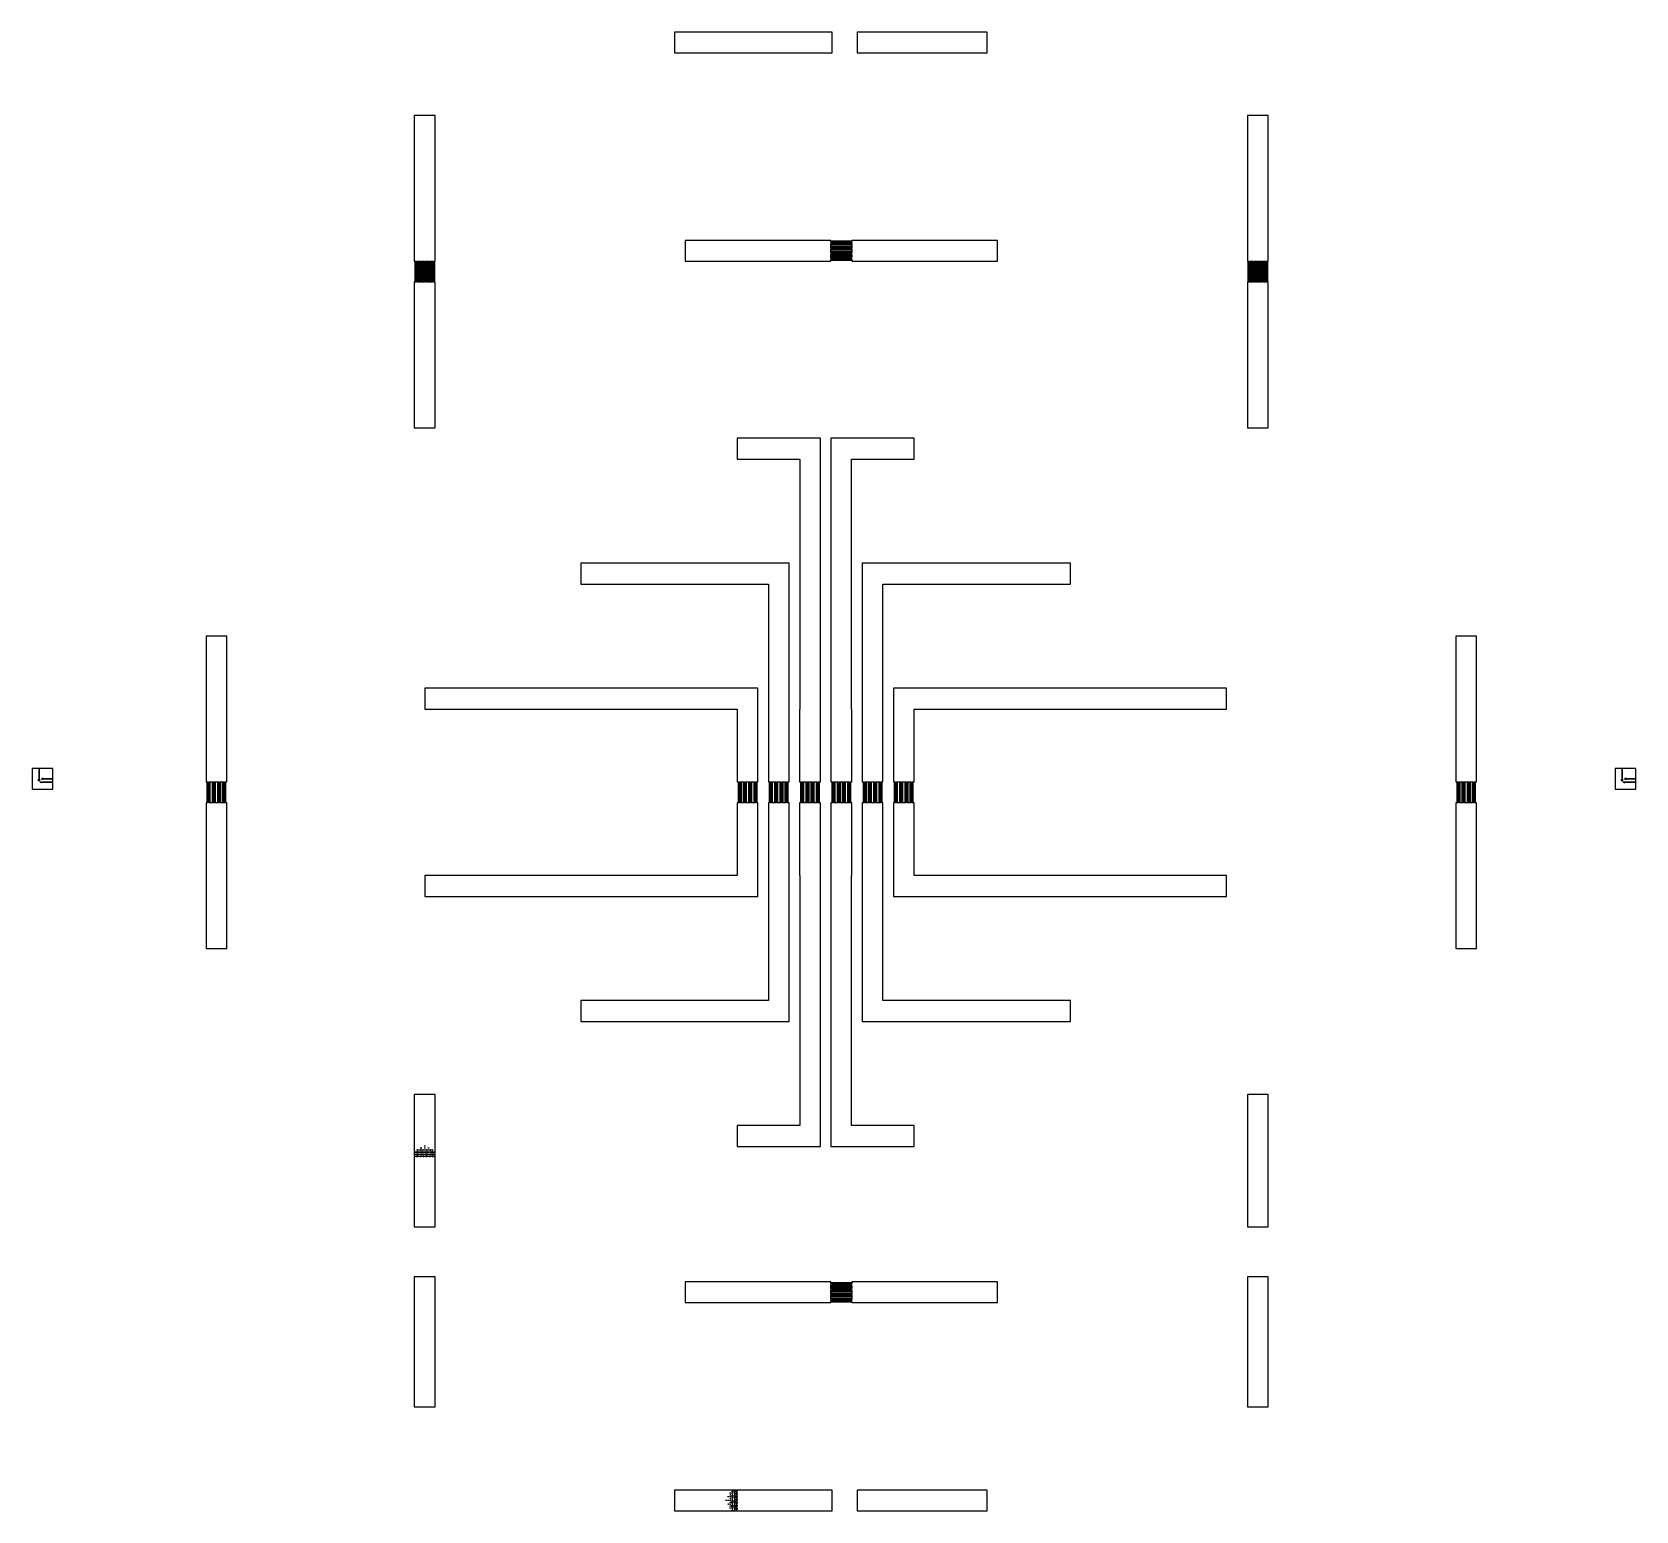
# Model space of a CAD drawing. Header units: metres. Extents: x -38350 to 38650, y -35000 to 36000.
import ezdxf

# ---------------------------------------------------------------- set-up
doc = ezdxf.new("R2010")
doc.units = ezdxf.units.M

msp = doc.modelspace()

# ---------------------------------------------------------------- linework, layer by layer
for p, q in [((60, 36000), (-7500, 36000)), ((-7500, 36000), (-7500, 35000)), ((60, 35000), (60, 36000)), ((7500, 36000), (1260, 36000)), ((1260, 36000), (1260, 35000)), ((7500, 35000), (7500, 36000)), ((-7500, 35000), (60, 35000)), ((1260, 35000), (7500, 35000)), ((-19000, 32000), (-20000, 32000)), ((-20000, 32000), (-20000, 25000)), ((-19000, 25000), (-19000, 32000)), ((21000, 32000), (20000, 32000)), ((20000, 32000), (20000, 25000)), ((21000, 25000), (21000, 32000)), ((0, 26000), (-7000, 26000)), ((-7000, 26000), (-7000, 25000)), ((0, 25895), (0, 26000)), ((1000, 25895), (0, 25895)), ((0, 25645), (0, 25855)), ((0, 25855), (1000, 25855)), ((1000, 25645), (0, 25645)), ((0, 25395), (0, 25605)), ((0, 25605), (1000, 25605)), ((1000, 25955), (19, 25955)), ((19, 25955), (19, 25935)), ((19, 25935), (1000, 25935)), ((1000, 25815), (19, 25815)), ((19, 25815), (19, 25795)), ((19, 25795), (1000, 25795)), ((1000, 25705), (19, 25705)), ((19, 25705), (19, 25685)), ((19, 25685), (1000, 25685)), ((1000, 25565), (19, 25565)), ((19, 25565), (19, 25545)), ((19, 25545), (1000, 25545)), ((1000, 25455), (19, 25455)), ((19, 25455), (19, 25435)), ((19, 25435), (1000, 25435)), ((8000, 26000), (1000, 26000)), ((1000, 26000), (1000, 25955)), ((1000, 25935), (1000, 25895)), ((1000, 25855), (1000, 25815)), ((1000, 25795), (1000, 25705)), ((1000, 25685), (1000, 25645)), ((1000, 25605), (1000, 25565)), ((1000, 25545), (1000, 25455)), ((1000, 25435), (1000, 25395)), ((8000, 25000), (8000, 26000)), ((-20000, 25000), (-19920, 25000)), ((-19960, 24981), (-19980, 24981)), ((-19980, 24981), (-19980, 24000)), ((-19960, 24000), (-19960, 24981)), ((-19920, 25000), (-19920, 24000)), ((-19880, 24000), (-19880, 25000)), ((-19880, 25000), (-19720, 25000)), ((-19820, 24981), (-19840, 24981)), ((-19840, 24981), (-19840, 24000)), ((-19820, 24000), (-19820, 24981)), ((-19760, 24981), (-19780, 24981)), ((-19780, 24981), (-19780, 24000)), ((-19760, 24000), (-19760, 24981)), ((-19720, 25000), (-19720, 24000)), ((-19680, 24000), (-19680, 25000)), ((-19680, 25000), (-19520, 25000)), ((-19620, 24981), (-19640, 24981)), ((-19640, 24981), (-19640, 24000)), ((-19620, 24000), (-19620, 24981)), ((-19560, 24981), (-19580, 24981)), ((-19580, 24981), (-19580, 24000)), ((-19560, 24000), (-19560, 24981)), ((-19520, 25000), (-19520, 24000)), ((-19480, 24000), (-19480, 25000)), ((-19480, 25000), (-19320, 25000)), ((-19420, 24981), (-19440, 24981)), ((-19440, 24981), (-19440, 24000)), ((-19420, 24000), (-19420, 24981)), ((-19360, 24981), (-19380, 24981)), ((-19380, 24981), (-19380, 24000)), ((-19360, 24000), (-19360, 24981)), ((-19320, 25000), (-19320, 24000)), ((-19280, 24000), (-19280, 25000)), ((-19280, 25000), (-19120, 25000)), ((-19220, 24981), (-19240, 24981)), ((-19240, 24981), (-19240, 24000)), ((-19220, 24000), (-19220, 24981)), ((-19160, 24981), (-19180, 24981)), ((-19180, 24981), (-19180, 24000)), ((-19160, 24000), (-19160, 24981)), ((-19120, 25000), (-19120, 24000)), ((-19080, 24000), (-19080, 25000)), ((-19080, 25000), (-19000, 25000)), ((-19020, 24981), (-19040, 24981)), ((-19040, 24981), (-19040, 24000)), ((-19020, 24000), (-19020, 24981)), ((-7000, 25000), (0, 25000)), ((1000, 25395), (0, 25395)), ((0, 25145), (0, 25355)), ((0, 25355), (1000, 25355)), ((1000, 25145), (0, 25145)), ((0, 25105), (1000, 25105)), ((0, 25000), (0, 25105)), ((1000, 25315), (19, 25315)), ((19, 25315), (19, 25295)), ((19, 25295), (1000, 25295)), ((1000, 25205), (19, 25205)), ((19, 25205), (19, 25185)), ((19, 25185), (1000, 25185)), ((1000, 25065), (19, 25065)), ((19, 25065), (19, 25045)), ((19, 25045), (1000, 25045)), ((1000, 25355), (1000, 25315)), ((1000, 25295), (1000, 25205)), ((1000, 25185), (1000, 25145)), ((1000, 25105), (1000, 25065)), ((1000, 25045), (1000, 25000)), ((1000, 25000), (8000, 25000)), ((20000, 25000), (20080, 25000)), ((20040, 24981), (20020, 24981)), ((20020, 24981), (20020, 24000)), ((20040, 24000), (20040, 24981)), ((20080, 25000), (20080, 24000)), ((20120, 24000), (20120, 25000)), ((20120, 25000), (20280, 25000)), ((20180, 24981), (20160, 24981)), ((20160, 24981), (20160, 24000)), ((20180, 24000), (20180, 24981)), ((20240, 24981), (20220, 24981)), ((20220, 24981), (20220, 24000)), ((20240, 24000), (20240, 24981)), ((20280, 25000), (20280, 24000)), ((20320, 24000), (20320, 25000)), ((20320, 25000), (20480, 25000)), ((20380, 24981), (20360, 24981)), ((20360, 24981), (20360, 24000)), ((20380, 24000), (20380, 24981)), ((20440, 24981), (20420, 24981)), ((20420, 24981), (20420, 24000)), ((20440, 24000), (20440, 24981)), ((20480, 25000), (20480, 24000)), ((20520, 24000), (20520, 25000)), ((20520, 25000), (20680, 25000)), ((20580, 24981), (20560, 24981)), ((20560, 24981), (20560, 24000)), ((20580, 24000), (20580, 24981)), ((20640, 24981), (20620, 24981)), ((20620, 24981), (20620, 24000)), ((20640, 24000), (20640, 24981)), ((20680, 25000), (20680, 24000)), ((20720, 24000), (20720, 25000)), ((20720, 25000), (20880, 25000)), ((20780, 24981), (20760, 24981)), ((20760, 24981), (20760, 24000)), ((20780, 24000), (20780, 24981)), ((20840, 24981), (20820, 24981)), ((20820, 24981), (20820, 24000)), ((20840, 24000), (20840, 24981)), ((20880, 25000), (20880, 24000)), ((20920, 24000), (20920, 25000)), ((20920, 25000), (21000, 25000)), ((20980, 24981), (20960, 24981)), ((20960, 24981), (20960, 24000)), ((20980, 24000), (20980, 24981)), ((-19980, 24000), (-20000, 24000)), ((-20000, 24000), (-20000, 17000)), ((-19920, 24000), (-19960, 24000)), ((-19840, 24000), (-19880, 24000)), ((-19780, 24000), (-19820, 24000)), ((-19720, 24000), (-19760, 24000)), ((-19640, 24000), (-19680, 24000)), ((-19580, 24000), (-19620, 24000)), ((-19520, 24000), (-19560, 24000)), ((-19440, 24000), (-19480, 24000)), ((-19380, 24000), (-19420, 24000)), ((-19320, 24000), (-19360, 24000)), ((-19240, 24000), (-19280, 24000)), ((-19180, 24000), (-19220, 24000)), ((-19120, 24000), (-19160, 24000)), ((-19040, 24000), (-19080, 24000)), ((-19000, 24000), (-19020, 24000)), ((-19000, 17000), (-19000, 24000)), ((20020, 24000), (20000, 24000)), ((20000, 24000), (20000, 17000)), ((20080, 24000), (20040, 24000)), ((20160, 24000), (20120, 24000)), ((20220, 24000), (20180, 24000)), ((20280, 24000), (20240, 24000)), ((20360, 24000), (20320, 24000)), ((20420, 24000), (20380, 24000)), ((20480, 24000), (20440, 24000)), ((20560, 24000), (20520, 24000)), ((20620, 24000), (20580, 24000)), ((20680, 24000), (20640, 24000)), ((20760, 24000), (20720, 24000)), ((20820, 24000), (20780, 24000)), ((20880, 24000), (20840, 24000)), ((20960, 24000), (20920, 24000)), ((21000, 24000), (20980, 24000)), ((21000, 17000), (21000, 24000)), ((-20000, 17000), (-19000, 17000)), ((20000, 17000), (21000, 17000)), ((-498, 16502), (-4496, 16502)), ((-4496, 16502), (-4496, 15502)), ((-498, 3500), (-498, 16502)), ((3996, 16502), (-2, 16502)), ((-2, 16502), (-2, 3500)), ((3996, 15502), (3996, 16502)), ((-4496, 15502), (-1498, 15502)), ((-1498, 15502), (-1498, 3500)), ((998, 3500), (998, 15502)), ((998, 15502), (3996, 15502)), ((-1999, 10501), (-11998, 10501)), ((-11998, 10501), (-11998, 9501)), ((-1999, 3500), (-1999, 10501)), ((11498, 10501), (1499, 10501)), ((1499, 10501), (1499, 3500)), ((11498, 9501), (11498, 10501)), ((-11998, 9501), (-2999, 9501)), ((-2999, 9501), (-2999, 3500)), ((2499, 3500), (2499, 9501)), ((2499, 9501), (11498, 9501)), ((-29000, 7000), (-30000, 7000)), ((-30000, 7000), (-30000, 0)), ((-29000, 0), (-29000, 7000)), ((31000, 7000), (30000, 7000)), ((30000, 7000), (30000, 0)), ((31000, 0), (31000, 7000)), ((-3500, 4500), (-19500, 4500)), ((-19500, 4500), (-19500, 3500)), ((-3500, 0), (-3500, 4500)), ((19000, 4500), (3000, 4500)), ((3000, 4500), (3000, 0)), ((19000, 3500), (19000, 4500)), ((-19500, 3500), (-4500, 3500)), ((-4500, 3500), (-4500, 0)), ((-2999, 3500), (-3000, 3500)), ((-3000, 3500), (-3000, 0)), ((-2000, 0), (-2000, 3500)), ((-2000, 3500), (-1999, 3500)), ((-1498, 3500), (-1500, 3500)), ((-1500, 3500), (-1500, 0)), ((-500, 0), (-500, 3500)), ((-500, 3500), (-498, 3500)), ((-2, 3500), (0, 3500)), ((0, 3500), (0, 0)), ((1000, 3500), (998, 3500)), ((1000, 0), (1000, 3500)), ((1499, 3500), (1500, 3500)), ((1500, 3500), (1500, 0)), ((2500, 3500), (2499, 3500)), ((2500, 0), (2500, 3500)), ((4000, 0), (4000, 3500)), ((4000, 3500), (19000, 3500)), ((-38010, 650), (-38350, 650)), ((-38350, 650), (-38350, -350)), ((-38050, 90), (-38050, 94)), ((-38050, 94), (-38010, 94)), ((-38010, 90), (-38050, 90)), ((-38045, 98.4), (-38045, 102.4)), ((-38045, 102.4), (-38010, 102.4)), ((-38010, 98.4), (-38045, 98.4)), ((-38045, 81.6), (-38045, 85.6)), ((-38045, 85.6), (-38010, 85.6)), ((-38010, 81.6), (-38045, 81.6)), ((-38040, 106.8), (-38040, 110.8)), ((-38040, 110.8), (-38010, 110.8)), ((-38010, 106.8), (-38040, 106.8)), ((-38040, 73.2), (-38040, 77.2)), ((-38040, 77.2), (-38010, 77.2)), ((-38010, 73.2), (-38040, 73.2)), ((-38035, 115.2), (-38035, 119.2)), ((-38035, 119.2), (-38010, 119.2)), ((-38010, 115.2), (-38035, 115.2)), ((-38035, 64.8), (-38035, 68.8)), ((-38035, 68.8), (-38010, 68.8)), ((-38010, 64.8), (-38035, 64.8)), ((-38030, 123.6), (-38030, 127.6)), ((-38030, 127.6), (-38010, 127.6)), ((-38010, 123.6), (-38030, 123.6)), ((-38030, 56.4), (-38030, 60.4)), ((-38030, 60.4), (-38010, 60.4)), ((-38010, 56.4), (-38030, 56.4)), ((-38025, 132), (-38025, 136)), ((-38025, 136), (-38010, 136)), ((-38010, 132), (-38025, 132)), ((-38025, 48), (-38025, 52)), ((-38025, 52), (-38010, 52)), ((-38000, 48), (-38025, 48)), ((-38010, 136), (-38010, 650)), ((-38010, 127.6), (-38010, 132)), ((-38010, 119.2), (-38010, 123.6)), ((-38010, 110.8), (-38010, 115.2)), ((-38010, 102.4), (-38010, 106.8)), ((-38010, 94), (-38010, 98.4)), ((-38010, 85.6), (-38010, 90)), ((-38010, 77.2), (-38010, 81.6)), ((-38010, 68.8), (-38010, 73.2)), ((-38010, 60.4), (-38010, 64.8)), ((-38010, 52), (-38010, 56.4)), ((-37350, 650), (-38008, 650)), ((-38008, 650), (-38008, 136)), ((-38008, 136), (-38000, 136)), ((-38000, 132), (-38008, 132)), ((-38008, 132), (-38008, 127.6)), ((-38008, 127.6), (-38000, 127.6)), ((-38000, 123.6), (-38008, 123.6)), ((-38008, 123.6), (-38008, 119.2)), ((-38008, 119.2), (-38000, 119.2)), ((-38000, 115.2), (-38008, 115.2)), ((-38008, 115.2), (-38008, 110.8)), ((-38008, 110.8), (-38000, 110.8)), ((-38000, 106.8), (-38008, 106.8)), ((-38008, 106.8), (-38008, 102.4)), ((-38008, 102.4), (-38000, 102.4)), ((-38000, 98.4), (-38008, 98.4)), ((-38008, 98.4), (-38008, 94)), ((-38008, 94), (-38000, 94)), ((-38000, 90), (-38008, 90)), ((-38008, 90), (-38008, 85.6)), ((-38008, 85.6), (-38000, 85.6)), ((-38000, 81.6), (-38008, 81.6)), ((-38008, 81.6), (-38008, 77.2)), ((-38008, 77.2), (-38000, 77.2)), ((-38000, 73.2), (-38008, 73.2)), ((-38008, 73.2), (-38008, 68.8)), ((-38008, 68.8), (-38000, 68.8)), ((-38000, 64.8), (-38008, 64.8)), ((-38008, 64.8), (-38008, 60.4)), ((-38008, 60.4), (-38000, 60.4)), ((-38000, 56.4), (-38008, 56.4)), ((-38008, 56.4), (-38008, 52)), ((-38008, 52), (-38000, 52)), ((-38000, 136), (-38000, 132)), ((-38000, 127.6), (-38000, 123.6)), ((-38000, 119.2), (-38000, 115.2)), ((-38000, 110.8), (-38000, 106.8)), ((-38000, 102.4), (-38000, 98.4)), ((-38000, 94), (-38000, 90)), ((-38000, 85.6), (-38000, 81.6)), ((-38000, 77.2), (-38000, 73.2)), ((-38000, 68.8), (-38000, 64.8)), ((-38000, 60.4), (-38000, 56.4)), ((-38000, 52), (-38000, 48)), ((-37952, -25), (-37952, 0)), ((-37952, 0), (-37948, 0)), ((-37948, 0), (-37948, -8)), ((-37943.6, -8), (-37943.6, 0)), ((-37943.6, 0), (-37939.6, 0)), ((-37939.6, 0), (-37939.6, -8)), ((-37935.2, -8), (-37935.2, 0)), ((-37935.2, 0), (-37931.2, 0)), ((-37931.2, 0), (-37931.2, -8)), ((-37926.8, -8), (-37926.8, 0)), ((-37926.8, 0), (-37922.8, 0)), ((-37922.8, 0), (-37922.8, -8)), ((-37918.4, -8), (-37918.4, 0)), ((-37918.4, 0), (-37914.4, 0)), ((-37914.4, 0), (-37914.4, -8)), ((-37910, -8), (-37910, 0)), ((-37910, 0), (-37906, 0)), ((-37906, 0), (-37906, -8)), ((-37901.6, -8), (-37901.6, 0)), ((-37901.6, 0), (-37897.6, 0)), ((-37897.6, 0), (-37897.6, -8)), ((-37895.5, 145), (-37895.5, 155)), ((-37895.5, 155), (-37855, 155)), ((-37855, 145), (-37895.5, 145)), ((-37893.2, -8), (-37893.2, 0)), ((-37893.2, 0), (-37889.2, 0)), ((-37889.2, 0), (-37889.2, -8)), ((-37884.8, -8), (-37884.8, 0)), ((-37884.8, 0), (-37880.8, 0)), ((-37880.8, 0), (-37880.8, -8)), ((-37876.4, -8), (-37876.4, 0)), ((-37876.4, 0), (-37872.4, 0)), ((-37872.4, 0), (-37872.4, -8)), ((-37868, -8), (-37868, 0)), ((-37868, 0), (-37864, 0)), ((-37864, 0), (-37864, -8)), ((-37855, 155), (-37855, 195.5)), ((-37855, 195.5), (-37845, 195.5)), ((-37855, 104.5), (-37855, 145)), ((-37845, 104.5), (-37855, 104.5)), ((-37845, 195.5), (-37845, 155)), ((-37845, 155), (-37804.5, 155)), ((-37804.5, 145), (-37845, 145)), ((-37845, 145), (-37845, 104.5)), ((-37804.5, 155), (-37804.5, 152)), ((-37804.5, 152), (-37350, 152)), ((-37350, 150), (-37804.5, 150)), ((-37804.5, 150), (-37804.5, 145)), ((-37350, 152), (-37350, 650)), ((-37350, -8), (-37350, 150)), ((-30000, 0), (-29895, 0)), ((-29895, 0), (-29895, -1000)), ((-29855, -1000), (-29855, 0)), ((-29855, 0), (-29645, 0)), ((-29645, 0), (-29645, -1000)), ((-29605, -1000), (-29605, 0)), ((-29605, 0), (-29395, 0)), ((-29395, 0), (-29395, -1000)), ((-29355, -1000), (-29355, 0)), ((-29355, 0), (-29145, 0)), ((-29145, 0), (-29145, -1000)), ((-29105, -1000), (-29105, 0)), ((-29105, 0), (-29000, 0)), ((-4500, 0), (-4395, 0)), ((-4395, 0), (-4395, -1000)), ((-4355, -1000), (-4355, 0)), ((-4355, 0), (-4145, 0)), ((-4145, 0), (-4145, -1000)), ((-4105, -1000), (-4105, 0)), ((-4105, 0), (-3895, 0)), ((-3895, 0), (-3895, -1000)), ((-3855, -1000), (-3855, 0)), ((-3855, 0), (-3645, 0)), ((-3645, 0), (-3645, -1000)), ((-3605, -1000), (-3605, 0)), ((-3605, 0), (-3500, 0)), ((-3000, 0), (-2895, 0)), ((-2895, 0), (-2895, -1000)), ((-2855, -1000), (-2855, 0)), ((-2855, 0), (-2645, 0)), ((-2645, 0), (-2645, -1000)), ((-2605, -1000), (-2605, 0)), ((-2605, 0), (-2395, 0)), ((-2395, 0), (-2395, -1000)), ((-2355, -1000), (-2355, 0)), ((-2355, 0), (-2145, 0)), ((-2145, 0), (-2145, -1000)), ((-2105, -1000), (-2105, 0)), ((-2105, 0), (-2000, 0)), ((-1500, 0), (-1395, 0)), ((-1395, 0), (-1395, -1000)), ((-1355, -1000), (-1355, 0)), ((-1355, 0), (-1145, 0)), ((-1145, 0), (-1145, -1000)), ((-1105, -1000), (-1105, 0)), ((-1105, 0), (-895, 0)), ((-895, 0), (-895, -1000)), ((-855, -1000), (-855, 0)), ((-855, 0), (-645, 0)), ((-645, 0), (-645, -1000)), ((-605, -1000), (-605, 0)), ((-605, 0), (-500, 0)), ((0, 0), (105, 0)), ((105, 0), (105, -1000)), ((145, -1000), (145, 0)), ((145, 0), (355, 0)), ((355, 0), (355, -1000)), ((395, -1000), (395, 0)), ((395, 0), (605, 0)), ((605, 0), (605, -1000)), ((645, -1000), (645, 0)), ((645, 0), (855, 0)), ((855, 0), (855, -1000)), ((895, -1000), (895, 0)), ((895, 0), (1000, 0)), ((1500, 0), (1605, 0)), ((1605, 0), (1605, -1000)), ((1645, -1000), (1645, 0)), ((1645, 0), (1855, 0)), ((1855, 0), (1855, -1000)), ((1895, -1000), (1895, 0)), ((1895, 0), (2105, 0)), ((2105, 0), (2105, -1000)), ((2145, -1000), (2145, 0)), ((2145, 0), (2355, 0)), ((2355, 0), (2355, -1000)), ((2395, -1000), (2395, 0)), ((2395, 0), (2500, 0)), ((3000, 0), (3105, 0)), ((3105, 0), (3105, -1000)), ((3145, -1000), (3145, 0)), ((3145, 0), (3355, 0)), ((3355, 0), (3355, -1000)), ((3395, -1000), (3395, 0)), ((3395, 0), (3605, 0)), ((3605, 0), (3605, -1000)), ((3645, -1000), (3645, 0)), ((3645, 0), (3855, 0)), ((3855, 0), (3855, -1000)), ((3895, -1000), (3895, 0)), ((3895, 0), (4000, 0)), ((30000, 0), (30105, 0)), ((30105, 0), (30105, -1000)), ((30145, -1000), (30145, 0)), ((30145, 0), (30355, 0)), ((30355, 0), (30355, -1000)), ((30395, -1000), (30395, 0)), ((30395, 0), (30605, 0)), ((30605, 0), (30605, -1000)), ((30645, -1000), (30645, 0)), ((30645, 0), (30855, 0)), ((30855, 0), (30855, -1000)), ((30895, -1000), (30895, 0)), ((30895, 0), (31000, 0)), ((37990, 650), (37650, 650)), ((37650, 650), (37650, -350)), ((37950, 90), (37950, 94)), ((37950, 94), (37990, 94)), ((37990, 90), (37950, 90)), ((37955, 98.4), (37955, 102.4)), ((37955, 102.4), (37990, 102.4)), ((37990, 98.4), (37955, 98.4)), ((37955, 81.6), (37955, 85.6)), ((37955, 85.6), (37990, 85.6)), ((37990, 81.6), (37955, 81.6)), ((37960, 106.8), (37960, 110.8)), ((37960, 110.8), (37990, 110.8)), ((37990, 106.8), (37960, 106.8)), ((37960, 73.2), (37960, 77.2)), ((37960, 77.2), (37990, 77.2)), ((37990, 73.2), (37960, 73.2)), ((37965, 115.2), (37965, 119.2)), ((37965, 119.2), (37990, 119.2)), ((37990, 115.2), (37965, 115.2)), ((37965, 64.8), (37965, 68.8)), ((37965, 68.8), (37990, 68.8)), ((37990, 64.8), (37965, 64.8)), ((37970, 123.6), (37970, 127.6)), ((37970, 127.6), (37990, 127.6)), ((37990, 123.6), (37970, 123.6)), ((37970, 56.4), (37970, 60.4)), ((37970, 60.4), (37990, 60.4)), ((37990, 56.4), (37970, 56.4)), ((37975, 132), (37975, 136)), ((37975, 136), (37990, 136)), ((37990, 132), (37975, 132)), ((37975, 48), (37975, 52)), ((37975, 52), (37990, 52)), ((38000, 48), (37975, 48)), ((37990, 136), (37990, 650)), ((37990, 127.6), (37990, 132)), ((37990, 119.2), (37990, 123.6)), ((37990, 110.8), (37990, 115.2)), ((37990, 102.4), (37990, 106.8)), ((37990, 94), (37990, 98.4)), ((37990, 85.6), (37990, 90)), ((37990, 77.2), (37990, 81.6)), ((37990, 68.8), (37990, 73.2)), ((37990, 60.4), (37990, 64.8)), ((37990, 52), (37990, 56.4)), ((38650, 650), (37992, 650)), ((37992, 650), (37992, 136)), ((37992, 136), (38000, 136)), ((38000, 132), (37992, 132)), ((37992, 132), (37992, 127.6)), ((37992, 127.6), (38000, 127.6)), ((38000, 123.6), (37992, 123.6)), ((37992, 123.6), (37992, 119.2)), ((37992, 119.2), (38000, 119.2)), ((38000, 115.2), (37992, 115.2)), ((37992, 115.2), (37992, 110.8)), ((37992, 110.8), (38000, 110.8)), ((38000, 106.8), (37992, 106.8)), ((37992, 106.8), (37992, 102.4)), ((37992, 102.4), (38000, 102.4)), ((38000, 98.4), (37992, 98.4)), ((37992, 98.4), (37992, 94)), ((37992, 94), (38000, 94)), ((38000, 90), (37992, 90)), ((37992, 90), (37992, 85.6)), ((37992, 85.6), (38000, 85.6)), ((38000, 81.6), (37992, 81.6)), ((37992, 81.6), (37992, 77.2)), ((37992, 77.2), (38000, 77.2)), ((38000, 73.2), (37992, 73.2)), ((37992, 73.2), (37992, 68.8)), ((37992, 68.8), (38000, 68.8)), ((38000, 64.8), (37992, 64.8)), ((37992, 64.8), (37992, 60.4)), ((37992, 60.4), (38000, 60.4)), ((38000, 56.4), (37992, 56.4)), ((37992, 56.4), (37992, 52)), ((37992, 52), (38000, 52)), ((38000, 136), (38000, 132)), ((38000, 127.6), (38000, 123.6)), ((38000, 119.2), (38000, 115.2)), ((38000, 110.8), (38000, 106.8)), ((38000, 102.4), (38000, 98.4)), ((38000, 94), (38000, 90)), ((38000, 85.6), (38000, 81.6)), ((38000, 77.2), (38000, 73.2)), ((38000, 68.8), (38000, 64.8)), ((38000, 60.4), (38000, 56.4)), ((38000, 52), (38000, 48)), ((38048, -25), (38048, 0)), ((38048, 0), (38052, 0)), ((38052, 0), (38052, -8)), ((38056.4, -8), (38056.4, 0)), ((38056.4, 0), (38060.4, 0)), ((38060.4, 0), (38060.4, -8)), ((38064.8, -8), (38064.8, 0)), ((38064.8, 0), (38068.8, 0)), ((38068.8, 0), (38068.8, -8)), ((38073.2, -8), (38073.2, 0)), ((38073.2, 0), (38077.2, 0)), ((38077.2, 0), (38077.2, -8)), ((38081.6, -8), (38081.6, 0)), ((38081.6, 0), (38085.6, 0)), ((38085.6, 0), (38085.6, -8)), ((38090, -8), (38090, 0)), ((38090, 0), (38094, 0)), ((38094, 0), (38094, -8)), ((38098.4, -8), (38098.4, 0)), ((38098.4, 0), (38102.4, 0)), ((38102.4, 0), (38102.4, -8)), ((38104.5, 145), (38104.5, 155)), ((38104.5, 155), (38145, 155)), ((38145, 145), (38104.5, 145)), ((38106.8, -8), (38106.8, 0)), ((38106.8, 0), (38110.8, 0)), ((38110.8, 0), (38110.8, -8)), ((38115.2, -8), (38115.2, 0)), ((38115.2, 0), (38119.2, 0)), ((38119.2, 0), (38119.2, -8)), ((38123.6, -8), (38123.6, 0)), ((38123.6, 0), (38127.6, 0)), ((38127.6, 0), (38127.6, -8)), ((38132, -8), (38132, 0)), ((38132, 0), (38136, 0)), ((38136, 0), (38136, -8)), ((38145, 155), (38145, 195.5)), ((38145, 195.5), (38155, 195.5)), ((38145, 104.5), (38145, 145)), ((38155, 104.5), (38145, 104.5)), ((38155, 195.5), (38155, 155)), ((38155, 155), (38195.5, 155)), ((38195.5, 145), (38155, 145)), ((38155, 145), (38155, 104.5)), ((38195.5, 155), (38195.5, 152)), ((38195.5, 152), (38650, 152)), ((38650, 150), (38195.5, 150)), ((38195.5, 150), (38195.5, 145)), ((38650, 152), (38650, 650)), ((38650, -8), (38650, 150)), ((-38350, -350), (-37350, -350)), ((-37948, -25), (-37952, -25)), ((-37948, -8), (-37943.6, -8)), ((-37943.6, -10), (-37948, -10)), ((-37948, -10), (-37948, -25)), ((-37943.6, -30), (-37943.6, -10)), ((-37939.6, -30), (-37943.6, -30)), ((-37939.6, -8), (-37935.2, -8)), ((-37935.2, -10), (-37939.6, -10)), ((-37939.6, -10), (-37939.6, -30)), ((-37935.2, -35), (-37935.2, -10)), ((-37931.2, -35), (-37935.2, -35)), ((-37931.2, -8), (-37926.8, -8)), ((-37926.8, -10), (-37931.2, -10)), ((-37931.2, -10), (-37931.2, -35)), ((-37926.8, -40), (-37926.8, -10)), ((-37922.8, -40), (-37926.8, -40)), ((-37922.8, -8), (-37918.4, -8)), ((-37918.4, -10), (-37922.8, -10)), ((-37922.8, -10), (-37922.8, -40)), ((-37918.4, -45), (-37918.4, -10)), ((-37914.4, -45), (-37918.4, -45)), ((-37914.4, -8), (-37910, -8)), ((-37910, -10), (-37914.4, -10)), ((-37914.4, -10), (-37914.4, -45)), ((-37910, -50), (-37910, -10)), ((-37906, -50), (-37910, -50)), ((-37906, -8), (-37901.6, -8)), ((-37901.6, -10), (-37906, -10)), ((-37906, -10), (-37906, -50)), ((-37901.6, -45), (-37901.6, -10)), ((-37897.6, -45), (-37901.6, -45)), ((-37897.6, -8), (-37893.2, -8)), ((-37893.2, -10), (-37897.6, -10)), ((-37897.6, -10), (-37897.6, -45)), ((-37893.2, -40), (-37893.2, -10)), ((-37889.2, -40), (-37893.2, -40)), ((-37889.2, -8), (-37884.8, -8)), ((-37884.8, -10), (-37889.2, -10)), ((-37889.2, -10), (-37889.2, -40)), ((-37884.8, -35), (-37884.8, -10)), ((-37880.8, -35), (-37884.8, -35)), ((-37880.8, -8), (-37876.4, -8)), ((-37876.4, -10), (-37880.8, -10)), ((-37880.8, -10), (-37880.8, -35)), ((-37876.4, -30), (-37876.4, -10)), ((-37872.4, -30), (-37876.4, -30)), ((-37872.4, -8), (-37868, -8)), ((-37868, -10), (-37872.4, -10)), ((-37872.4, -10), (-37872.4, -30)), ((-37868, -25), (-37868, -10)), ((-37864, -25), (-37868, -25)), ((-37864, -8), (-37350, -8)), ((-37350, -10), (-37864, -10)), ((-37864, -10), (-37864, -25)), ((-37350, -350), (-37350, -10)), ((-29935, -19), (-29955, -19)), ((-29955, -19), (-29955, -1000)), ((-29935, -1000), (-29935, -19)), ((-29795, -19), (-29815, -19)), ((-29815, -19), (-29815, -1000)), ((-29795, -1000), (-29795, -19)), ((-29685, -19), (-29705, -19)), ((-29705, -19), (-29705, -1000)), ((-29685, -1000), (-29685, -19)), ((-29545, -19), (-29565, -19)), ((-29565, -19), (-29565, -1000)), ((-29545, -1000), (-29545, -19)), ((-29435, -19), (-29455, -19)), ((-29455, -19), (-29455, -1000)), ((-29435, -1000), (-29435, -19)), ((-29295, -19), (-29315, -19)), ((-29315, -19), (-29315, -1000)), ((-29295, -1000), (-29295, -19)), ((-29185, -19), (-29205, -19)), ((-29205, -19), (-29205, -1000)), ((-29185, -1000), (-29185, -19)), ((-29045, -19), (-29065, -19)), ((-29065, -19), (-29065, -1000)), ((-29045, -1000), (-29045, -19)), ((-4435, -19), (-4455, -19)), ((-4455, -19), (-4455, -1000)), ((-4435, -1000), (-4435, -19)), ((-4295, -19), (-4315, -19)), ((-4315, -19), (-4315, -1000)), ((-4295, -1000), (-4295, -19)), ((-4185, -19), (-4205, -19)), ((-4205, -19), (-4205, -1000)), ((-4185, -1000), (-4185, -19)), ((-4045, -19), (-4065, -19)), ((-4065, -19), (-4065, -1000)), ((-4045, -1000), (-4045, -19)), ((-3935, -19), (-3955, -19)), ((-3955, -19), (-3955, -1000)), ((-3935, -1000), (-3935, -19)), ((-3795, -19), (-3815, -19)), ((-3815, -19), (-3815, -1000)), ((-3795, -1000), (-3795, -19)), ((-3685, -19), (-3705, -19)), ((-3705, -19), (-3705, -1000)), ((-3685, -1000), (-3685, -19)), ((-3545, -19), (-3565, -19)), ((-3565, -19), (-3565, -1000)), ((-3545, -1000), (-3545, -19)), ((-2935, -19), (-2955, -19)), ((-2955, -19), (-2955, -1000)), ((-2935, -1000), (-2935, -19)), ((-2795, -19), (-2815, -19)), ((-2815, -19), (-2815, -1000)), ((-2795, -1000), (-2795, -19)), ((-2685, -19), (-2705, -19)), ((-2705, -19), (-2705, -1000)), ((-2685, -1000), (-2685, -19)), ((-2545, -19), (-2565, -19)), ((-2565, -19), (-2565, -1000)), ((-2545, -1000), (-2545, -19)), ((-2435, -19), (-2455, -19)), ((-2455, -19), (-2455, -1000)), ((-2435, -1000), (-2435, -19)), ((-2295, -19), (-2315, -19)), ((-2315, -19), (-2315, -1000)), ((-2295, -1000), (-2295, -19)), ((-2185, -19), (-2205, -19)), ((-2205, -19), (-2205, -1000)), ((-2185, -1000), (-2185, -19)), ((-2045, -19), (-2065, -19)), ((-2065, -19), (-2065, -1000)), ((-2045, -1000), (-2045, -19)), ((-1435, -19), (-1455, -19)), ((-1455, -19), (-1455, -1000)), ((-1435, -1000), (-1435, -19)), ((-1295, -19), (-1315, -19)), ((-1315, -19), (-1315, -1000)), ((-1295, -1000), (-1295, -19)), ((-1185, -19), (-1205, -19)), ((-1205, -19), (-1205, -1000)), ((-1185, -1000), (-1185, -19)), ((-1045, -19), (-1065, -19)), ((-1065, -19), (-1065, -1000)), ((-1045, -1000), (-1045, -19)), ((-935, -19), (-955, -19)), ((-955, -19), (-955, -1000)), ((-935, -1000), (-935, -19)), ((-795, -19), (-815, -19)), ((-815, -19), (-815, -1000)), ((-795, -1000), (-795, -19)), ((-685, -19), (-705, -19)), ((-705, -19), (-705, -1000)), ((-685, -1000), (-685, -19)), ((-545, -19), (-565, -19)), ((-565, -19), (-565, -1000)), ((-545, -1000), (-545, -19)), ((65, -19), (45, -19)), ((45, -19), (45, -1000)), ((65, -1000), (65, -19)), ((205, -19), (185, -19)), ((185, -19), (185, -1000)), ((205, -1000), (205, -19)), ((315, -19), (295, -19)), ((295, -19), (295, -1000)), ((315, -1000), (315, -19)), ((455, -19), (435, -19)), ((435, -19), (435, -1000)), ((455, -1000), (455, -19)), ((565, -19), (545, -19)), ((545, -19), (545, -1000)), ((565, -1000), (565, -19)), ((705, -19), (685, -19)), ((685, -19), (685, -1000)), ((705, -1000), (705, -19)), ((815, -19), (795, -19)), ((795, -19), (795, -1000)), ((815, -1000), (815, -19)), ((955, -19), (935, -19)), ((935, -19), (935, -1000)), ((955, -1000), (955, -19)), ((1565, -19), (1545, -19)), ((1545, -19), (1545, -1000)), ((1565, -1000), (1565, -19)), ((1705, -19), (1685, -19)), ((1685, -19), (1685, -1000)), ((1705, -1000), (1705, -19)), ((1815, -19), (1795, -19)), ((1795, -19), (1795, -1000)), ((1815, -1000), (1815, -19)), ((1955, -19), (1935, -19)), ((1935, -19), (1935, -1000)), ((1955, -1000), (1955, -19)), ((2065, -19), (2045, -19)), ((2045, -19), (2045, -1000)), ((2065, -1000), (2065, -19)), ((2205, -19), (2185, -19)), ((2185, -19), (2185, -1000)), ((2205, -1000), (2205, -19)), ((2315, -19), (2295, -19)), ((2295, -19), (2295, -1000)), ((2315, -1000), (2315, -19)), ((2455, -19), (2435, -19)), ((2435, -19), (2435, -1000)), ((2455, -1000), (2455, -19)), ((3065, -19), (3045, -19)), ((3045, -19), (3045, -1000)), ((3065, -1000), (3065, -19)), ((3205, -19), (3185, -19)), ((3185, -19), (3185, -1000)), ((3205, -1000), (3205, -19)), ((3315, -19), (3295, -19)), ((3295, -19), (3295, -1000)), ((3315, -1000), (3315, -19)), ((3455, -19), (3435, -19)), ((3435, -19), (3435, -1000)), ((3455, -1000), (3455, -19)), ((3565, -19), (3545, -19)), ((3545, -19), (3545, -1000)), ((3565, -1000), (3565, -19)), ((3705, -19), (3685, -19)), ((3685, -19), (3685, -1000)), ((3705, -1000), (3705, -19)), ((3815, -19), (3795, -19)), ((3795, -19), (3795, -1000)), ((3815, -1000), (3815, -19)), ((3955, -19), (3935, -19)), ((3935, -19), (3935, -1000)), ((3955, -1000), (3955, -19)), ((30065, -19), (30045, -19)), ((30045, -19), (30045, -1000)), ((30065, -1000), (30065, -19)), ((30205, -19), (30185, -19)), ((30185, -19), (30185, -1000)), ((30205, -1000), (30205, -19)), ((30315, -19), (30295, -19)), ((30295, -19), (30295, -1000)), ((30315, -1000), (30315, -19)), ((30455, -19), (30435, -19)), ((30435, -19), (30435, -1000)), ((30455, -1000), (30455, -19)), ((30565, -19), (30545, -19)), ((30545, -19), (30545, -1000)), ((30565, -1000), (30565, -19)), ((30705, -19), (30685, -19)), ((30685, -19), (30685, -1000)), ((30705, -1000), (30705, -19)), ((30815, -19), (30795, -19)), ((30795, -19), (30795, -1000)), ((30815, -1000), (30815, -19)), ((30955, -19), (30935, -19)), ((30935, -19), (30935, -1000)), ((30955, -1000), (30955, -19)), ((37650, -350), (38650, -350)), ((38052, -25), (38048, -25)), ((38052, -8), (38056.4, -8)), ((38056.4, -10), (38052, -10)), ((38052, -10), (38052, -25)), ((38056.4, -30), (38056.4, -10)), ((38060.4, -30), (38056.4, -30)), ((38060.4, -8), (38064.8, -8)), ((38064.8, -10), (38060.4, -10)), ((38060.4, -10), (38060.4, -30)), ((38064.8, -35), (38064.8, -10)), ((38068.8, -35), (38064.8, -35)), ((38068.8, -8), (38073.2, -8)), ((38073.2, -10), (38068.8, -10)), ((38068.8, -10), (38068.8, -35)), ((38073.2, -40), (38073.2, -10)), ((38077.2, -40), (38073.2, -40)), ((38077.2, -8), (38081.6, -8)), ((38081.6, -10), (38077.2, -10)), ((38077.2, -10), (38077.2, -40)), ((38081.6, -45), (38081.6, -10)), ((38085.6, -45), (38081.6, -45)), ((38085.6, -8), (38090, -8)), ((38090, -10), (38085.6, -10)), ((38085.6, -10), (38085.6, -45)), ((38090, -50), (38090, -10)), ((38094, -50), (38090, -50)), ((38094, -8), (38098.4, -8)), ((38098.4, -10), (38094, -10)), ((38094, -10), (38094, -50)), ((38098.4, -45), (38098.4, -10)), ((38102.4, -45), (38098.4, -45)), ((38102.4, -8), (38106.8, -8)), ((38106.8, -10), (38102.4, -10)), ((38102.4, -10), (38102.4, -45)), ((38106.8, -40), (38106.8, -10)), ((38110.8, -40), (38106.8, -40)), ((38110.8, -8), (38115.2, -8)), ((38115.2, -10), (38110.8, -10)), ((38110.8, -10), (38110.8, -40)), ((38115.2, -35), (38115.2, -10)), ((38119.2, -35), (38115.2, -35)), ((38119.2, -8), (38123.6, -8)), ((38123.6, -10), (38119.2, -10)), ((38119.2, -10), (38119.2, -35)), ((38123.6, -30), (38123.6, -10)), ((38127.6, -30), (38123.6, -30)), ((38127.6, -8), (38132, -8)), ((38132, -10), (38127.6, -10)), ((38127.6, -10), (38127.6, -30)), ((38132, -25), (38132, -10)), ((38136, -25), (38132, -25)), ((38136, -8), (38650, -8)), ((38650, -10), (38136, -10)), ((38136, -10), (38136, -25)), ((38650, -350), (38650, -10)), ((-29955, -1000), (-30000, -1000)), ((-30000, -1000), (-30000, -8000)), ((-29895, -1000), (-29935, -1000)), ((-29815, -1000), (-29855, -1000)), ((-29705, -1000), (-29795, -1000)), ((-29645, -1000), (-29685, -1000)), ((-29565, -1000), (-29605, -1000)), ((-29455, -1000), (-29545, -1000)), ((-29395, -1000), (-29435, -1000)), ((-29315, -1000), (-29355, -1000)), ((-29205, -1000), (-29295, -1000)), ((-29145, -1000), (-29185, -1000)), ((-29065, -1000), (-29105, -1000)), ((-29000, -1000), (-29045, -1000)), ((-29000, -8000), (-29000, -1000)), ((-4455, -1000), (-4500, -1000)), ((-4500, -1000), (-4500, -4500)), ((-4395, -1000), (-4435, -1000)), ((-4315, -1000), (-4355, -1000)), ((-4205, -1000), (-4295, -1000)), ((-4145, -1000), (-4185, -1000)), ((-4065, -1000), (-4105, -1000)), ((-3955, -1000), (-4045, -1000)), ((-3895, -1000), (-3935, -1000)), ((-3815, -1000), (-3855, -1000)), ((-3705, -1000), (-3795, -1000)), ((-3645, -1000), (-3685, -1000)), ((-3565, -1000), (-3605, -1000)), ((-3500, -1000), (-3545, -1000)), ((-3500, -5500), (-3500, -1000)), ((-2955, -1000), (-3000, -1000)), ((-3000, -1000), (-3000, -4500)), ((-2895, -1000), (-2935, -1000)), ((-2815, -1000), (-2855, -1000)), ((-2705, -1000), (-2795, -1000)), ((-2645, -1000), (-2685, -1000)), ((-2565, -1000), (-2605, -1000)), ((-2455, -1000), (-2545, -1000)), ((-2395, -1000), (-2435, -1000)), ((-2315, -1000), (-2355, -1000)), ((-2205, -1000), (-2295, -1000)), ((-2145, -1000), (-2185, -1000)), ((-2065, -1000), (-2105, -1000)), ((-2000, -1000), (-2045, -1000)), ((-2000, -4500), (-2000, -1000)), ((-1455, -1000), (-1500, -1000)), ((-1500, -1000), (-1500, -4500)), ((-1395, -1000), (-1435, -1000)), ((-1315, -1000), (-1355, -1000)), ((-1205, -1000), (-1295, -1000)), ((-1145, -1000), (-1185, -1000)), ((-1065, -1000), (-1105, -1000)), ((-955, -1000), (-1045, -1000)), ((-895, -1000), (-935, -1000)), ((-815, -1000), (-855, -1000)), ((-705, -1000), (-795, -1000)), ((-645, -1000), (-685, -1000)), ((-565, -1000), (-605, -1000)), ((-500, -1000), (-545, -1000)), ((-500, -4500), (-500, -1000)), ((45, -1000), (0, -1000)), ((0, -1000), (0, -4500)), ((105, -1000), (65, -1000)), ((185, -1000), (145, -1000)), ((295, -1000), (205, -1000)), ((355, -1000), (315, -1000)), ((435, -1000), (395, -1000)), ((545, -1000), (455, -1000)), ((605, -1000), (565, -1000)), ((685, -1000), (645, -1000)), ((795, -1000), (705, -1000)), ((855, -1000), (815, -1000)), ((935, -1000), (895, -1000)), ((1000, -1000), (955, -1000)), ((1000, -4500), (1000, -1000)), ((1545, -1000), (1500, -1000)), ((1500, -1000), (1500, -4500)), ((1605, -1000), (1565, -1000)), ((1685, -1000), (1645, -1000)), ((1795, -1000), (1705, -1000)), ((1855, -1000), (1815, -1000)), ((1935, -1000), (1895, -1000)), ((2045, -1000), (1955, -1000)), ((2105, -1000), (2065, -1000)), ((2185, -1000), (2145, -1000)), ((2295, -1000), (2205, -1000)), ((2355, -1000), (2315, -1000)), ((2435, -1000), (2395, -1000)), ((2500, -1000), (2455, -1000)), ((2500, -4500), (2500, -1000)), ((3045, -1000), (3000, -1000)), ((3000, -1000), (3000, -5500)), ((3105, -1000), (3065, -1000)), ((3185, -1000), (3145, -1000)), ((3295, -1000), (3205, -1000)), ((3355, -1000), (3315, -1000)), ((3435, -1000), (3395, -1000)), ((3545, -1000), (3455, -1000)), ((3605, -1000), (3565, -1000)), ((3685, -1000), (3645, -1000)), ((3795, -1000), (3705, -1000)), ((3855, -1000), (3815, -1000)), ((3935, -1000), (3895, -1000)), ((4000, -1000), (3955, -1000)), ((4000, -4500), (4000, -1000)), ((30045, -1000), (30000, -1000)), ((30000, -1000), (30000, -8000)), ((30105, -1000), (30065, -1000)), ((30185, -1000), (30145, -1000)), ((30295, -1000), (30205, -1000)), ((30355, -1000), (30315, -1000)), ((30435, -1000), (30395, -1000)), ((30545, -1000), (30455, -1000)), ((30605, -1000), (30565, -1000)), ((30685, -1000), (30645, -1000)), ((30795, -1000), (30705, -1000)), ((30855, -1000), (30815, -1000)), ((30935, -1000), (30895, -1000)), ((31000, -1000), (30955, -1000)), ((31000, -8000), (31000, -1000)), ((-4500, -4500), (-19500, -4500)), ((-19500, -4500), (-19500, -5500)), ((-3000, -4500), (-2999, -4500)), ((-2999, -4500), (-2999, -10501)), ((-1999, -4500), (-2000, -4500)), ((-1999, -11501), (-1999, -4500)), ((-1500, -4500), (-1498, -4500)), ((-1498, -4500), (-1498, -16502)), ((-498, -4500), (-500, -4500)), ((-498, -17502), (-498, -4500)), ((0, -4500), (-2, -4500)), ((-2, -4500), (-2, -17502)), ((998, -16502), (998, -4500)), ((998, -4500), (1000, -4500)), ((1500, -4500), (1499, -4500)), ((1499, -4500), (1499, -11501)), ((2499, -10501), (2499, -4500)), ((2499, -4500), (2500, -4500)), ((19000, -4500), (4000, -4500)), ((19000, -5500), (19000, -4500)), ((-19500, -5500), (-3500, -5500)), ((3000, -5500), (19000, -5500)), ((-30000, -8000), (-29000, -8000)), ((30000, -8000), (31000, -8000)), ((-2999, -10501), (-11998, -10501)), ((-11998, -10501), (-11998, -11501)), ((11498, -10501), (2499, -10501)), ((11498, -11501), (11498, -10501)), ((-11998, -11501), (-1999, -11501)), ((1499, -11501), (11498, -11501)), ((-19000, -15000), (-20000, -15000)), ((-20000, -15000), (-20000, -17950)), ((-19000, -17850), (-19000, -15000)), ((21000, -15000), (20000, -15000)), ((20000, -15000), (20000, -21360)), ((21000, -21360), (21000, -15000)), ((-1498, -16502), (-4496, -16502)), ((-4496, -16502), (-4496, -17502)), ((3996, -16502), (998, -16502)), ((3996, -17502), (3996, -16502)), ((-19860, -17700), (-19860, -17650)), ((-19860, -17650), (-19850, -17650)), ((-19850, -17700), (-19860, -17700)), ((-19850, -17650), (-19850, -17700)), ((-19770, -17700), (-19770, -17650)), ((-19770, -17650), (-19760, -17650)), ((-19760, -17700), (-19770, -17700)), ((-19760, -17650), (-19760, -17700)), ((-19680, -17600), (-19680, -17550)), ((-19680, -17550), (-19670, -17550)), ((-19670, -17600), (-19680, -17600)), ((-19680, -17700), (-19680, -17650)), ((-19680, -17650), (-19670, -17650)), ((-19670, -17700), (-19680, -17700)), ((-19670, -17550), (-19670, -17600)), ((-19670, -17650), (-19670, -17700)), ((-19590, -17700), (-19590, -17650)), ((-19590, -17650), (-19580, -17650)), ((-19580, -17700), (-19590, -17700)), ((-19580, -17650), (-19580, -17700)), ((-19500, -17500), (-19500, -17450)), ((-19500, -17450), (-19490, -17450)), ((-19490, -17500), (-19500, -17500)), ((-19500, -17600), (-19500, -17550)), ((-19500, -17550), (-19490, -17550)), ((-19490, -17600), (-19500, -17600)), ((-19500, -17700), (-19500, -17650)), ((-19500, -17650), (-19490, -17650)), ((-19490, -17700), (-19500, -17700)), ((-19490, -17450), (-19490, -17500)), ((-19490, -17550), (-19490, -17600)), ((-19490, -17650), (-19490, -17700)), ((-19410, -17700), (-19410, -17650)), ((-19410, -17650), (-19400, -17650)), ((-19400, -17700), (-19410, -17700)), ((-19400, -17650), (-19400, -17700)), ((-19320, -17600), (-19320, -17550)), ((-19320, -17550), (-19310, -17550)), ((-19310, -17600), (-19320, -17600)), ((-19320, -17700), (-19320, -17650)), ((-19320, -17650), (-19310, -17650)), ((-19310, -17700), (-19320, -17700)), ((-19310, -17550), (-19310, -17600)), ((-19310, -17650), (-19310, -17700)), ((-19230, -17700), (-19230, -17650)), ((-19230, -17650), (-19220, -17650)), ((-19220, -17700), (-19230, -17700)), ((-19220, -17650), (-19220, -17700)), ((-19140, -17700), (-19140, -17650)), ((-19140, -17650), (-19130, -17650)), ((-19130, -17700), (-19140, -17700)), ((-19130, -17650), (-19130, -17700)), ((-4496, -17502), (-498, -17502)), ((-2, -17502), (3996, -17502)), ((-20000, -17950), (-19994, -17950)), ((-19994, -18000), (-20000, -18000)), ((-20000, -18000), (-20000, -21360)), ((-19995, -17900), (-19995, -17850)), ((-19995, -17850), (-19985, -17850)), ((-19985, -17900), (-19995, -17900)), ((-19994, -17950), (-19994, -18000)), ((-19985, -17850), (-19985, -17900)), ((-19980, -17800), (-19980, -17750)), ((-19980, -17750), (-19970, -17750)), ((-19970, -17800), (-19980, -17800)), ((-19970, -17750), (-19970, -17800)), ((-19968, -18000), (-19968, -17950)), ((-19968, -17950), (-19958, -17950)), ((-19958, -18000), (-19968, -18000)), ((-19958, -17950), (-19958, -18000)), ((-19950, -17900), (-19950, -17850)), ((-19950, -17850), (-19940, -17850)), ((-19940, -17900), (-19950, -17900)), ((-19940, -17850), (-19940, -17900)), ((-19932, -18000), (-19932, -17950)), ((-19932, -17950), (-19922, -17950)), ((-19922, -18000), (-19932, -18000)), ((-19922, -17950), (-19922, -18000)), ((-19920, -17800), (-19920, -17750)), ((-19920, -17750), (-19910, -17750)), ((-19910, -17800), (-19920, -17800)), ((-19910, -17750), (-19910, -17800)), ((-19905, -17900), (-19905, -17850)), ((-19905, -17850), (-19895, -17850)), ((-19895, -17900), (-19905, -17900)), ((-19896, -18000), (-19896, -17950)), ((-19896, -17950), (-19886, -17950)), ((-19886, -18000), (-19896, -18000)), ((-19895, -17850), (-19895, -17900)), ((-19886, -17950), (-19886, -18000)), ((-19860, -17800), (-19860, -17750)), ((-19860, -17750), (-19850, -17750)), ((-19850, -17800), (-19860, -17800)), ((-19860, -17900), (-19860, -17850)), ((-19860, -17850), (-19850, -17850)), ((-19850, -17900), (-19860, -17900)), ((-19860, -18000), (-19860, -17950)), ((-19860, -17950), (-19850, -17950)), ((-19850, -18000), (-19860, -18000)), ((-19850, -17750), (-19850, -17800)), ((-19850, -17850), (-19850, -17900)), ((-19850, -17950), (-19850, -18000)), ((-19824, -18000), (-19824, -17950)), ((-19824, -17950), (-19814, -17950)), ((-19814, -18000), (-19824, -18000)), ((-19815, -17900), (-19815, -17850)), ((-19815, -17850), (-19805, -17850)), ((-19805, -17900), (-19815, -17900)), ((-19814, -17950), (-19814, -18000)), ((-19805, -17850), (-19805, -17900)), ((-19800, -17800), (-19800, -17750)), ((-19800, -17750), (-19790, -17750)), ((-19790, -17800), (-19800, -17800)), ((-19790, -17750), (-19790, -17800)), ((-19788, -18000), (-19788, -17950)), ((-19788, -17950), (-19778, -17950)), ((-19778, -18000), (-19788, -18000)), ((-19778, -17950), (-19778, -18000)), ((-19770, -17900), (-19770, -17850)), ((-19770, -17850), (-19760, -17850)), ((-19760, -17900), (-19770, -17900)), ((-19760, -17850), (-19760, -17900)), ((-19752, -18000), (-19752, -17950)), ((-19752, -17950), (-19742, -17950)), ((-19742, -18000), (-19752, -18000)), ((-19742, -17950), (-19742, -18000)), ((-19740, -17800), (-19740, -17750)), ((-19740, -17750), (-19730, -17750)), ((-19730, -17800), (-19740, -17800)), ((-19730, -17750), (-19730, -17800)), ((-19725, -17900), (-19725, -17850)), ((-19725, -17850), (-19715, -17850)), ((-19715, -17900), (-19725, -17900)), ((-19716, -18000), (-19716, -17950)), ((-19716, -17950), (-19706, -17950)), ((-19706, -18000), (-19716, -18000)), ((-19715, -17850), (-19715, -17900)), ((-19706, -17950), (-19706, -18000)), ((-19680, -17800), (-19680, -17750)), ((-19680, -17750), (-19670, -17750)), ((-19670, -17800), (-19680, -17800)), ((-19680, -17900), (-19680, -17850)), ((-19680, -17850), (-19670, -17850)), ((-19670, -17900), (-19680, -17900)), ((-19680, -18000), (-19680, -17950)), ((-19680, -17950), (-19670, -17950)), ((-19670, -18000), (-19680, -18000)), ((-19670, -17750), (-19670, -17800)), ((-19670, -17850), (-19670, -17900)), ((-19670, -17950), (-19670, -18000)), ((-19644, -18000), (-19644, -17950)), ((-19644, -17950), (-19634, -17950)), ((-19634, -18000), (-19644, -18000)), ((-19635, -17900), (-19635, -17850)), ((-19635, -17850), (-19625, -17850)), ((-19625, -17900), (-19635, -17900)), ((-19634, -17950), (-19634, -18000)), ((-19625, -17850), (-19625, -17900)), ((-19620, -17800), (-19620, -17750)), ((-19620, -17750), (-19610, -17750)), ((-19610, -17800), (-19620, -17800)), ((-19610, -17750), (-19610, -17800)), ((-19608, -18000), (-19608, -17950)), ((-19608, -17950), (-19598, -17950)), ((-19598, -18000), (-19608, -18000)), ((-19598, -17950), (-19598, -18000)), ((-19590, -17900), (-19590, -17850)), ((-19590, -17850), (-19580, -17850)), ((-19580, -17900), (-19590, -17900)), ((-19580, -17850), (-19580, -17900)), ((-19572, -18000), (-19572, -17950)), ((-19572, -17950), (-19562, -17950)), ((-19562, -18000), (-19572, -18000)), ((-19562, -17950), (-19562, -18000)), ((-19560, -17800), (-19560, -17750)), ((-19560, -17750), (-19550, -17750)), ((-19550, -17800), (-19560, -17800)), ((-19550, -17750), (-19550, -17800)), ((-19545, -17900), (-19545, -17850)), ((-19545, -17850), (-19535, -17850)), ((-19535, -17900), (-19545, -17900)), ((-19536, -18000), (-19536, -17950)), ((-19536, -17950), (-19526, -17950)), ((-19526, -18000), (-19536, -18000)), ((-19535, -17850), (-19535, -17900)), ((-19526, -17950), (-19526, -18000)), ((-19500, -17800), (-19500, -17750)), ((-19500, -17750), (-19490, -17750)), ((-19490, -17800), (-19500, -17800)), ((-19500, -17900), (-19500, -17850)), ((-19500, -17850), (-19490, -17850)), ((-19490, -17900), (-19500, -17900)), ((-19500, -18000), (-19500, -17950)), ((-19500, -17950), (-19490, -17950)), ((-19490, -18000), (-19500, -18000)), ((-19490, -17750), (-19490, -17800)), ((-19490, -17850), (-19490, -17900)), ((-19490, -17950), (-19490, -18000)), ((-19464, -18000), (-19464, -17950)), ((-19464, -17950), (-19454, -17950)), ((-19454, -18000), (-19464, -18000)), ((-19455, -17900), (-19455, -17850)), ((-19455, -17850), (-19445, -17850)), ((-19445, -17900), (-19455, -17900)), ((-19454, -17950), (-19454, -18000)), ((-19445, -17850), (-19445, -17900)), ((-19440, -17800), (-19440, -17750)), ((-19440, -17750), (-19430, -17750)), ((-19430, -17800), (-19440, -17800)), ((-19430, -17750), (-19430, -17800)), ((-19428, -18000), (-19428, -17950)), ((-19428, -17950), (-19418, -17950)), ((-19418, -18000), (-19428, -18000)), ((-19418, -17950), (-19418, -18000)), ((-19410, -17900), (-19410, -17850)), ((-19410, -17850), (-19400, -17850)), ((-19400, -17900), (-19410, -17900)), ((-19400, -17850), (-19400, -17900)), ((-19392, -18000), (-19392, -17950)), ((-19392, -17950), (-19382, -17950)), ((-19382, -18000), (-19392, -18000)), ((-19382, -17950), (-19382, -18000)), ((-19380, -17800), (-19380, -17750)), ((-19380, -17750), (-19370, -17750)), ((-19370, -17800), (-19380, -17800)), ((-19370, -17750), (-19370, -17800)), ((-19365, -17900), (-19365, -17850)), ((-19365, -17850), (-19355, -17850)), ((-19355, -17900), (-19365, -17900)), ((-19356, -18000), (-19356, -17950)), ((-19356, -17950), (-19346, -17950)), ((-19346, -18000), (-19356, -18000)), ((-19355, -17850), (-19355, -17900)), ((-19346, -17950), (-19346, -18000)), ((-19320, -17800), (-19320, -17750)), ((-19320, -17750), (-19310, -17750)), ((-19310, -17800), (-19320, -17800)), ((-19320, -17900), (-19320, -17850)), ((-19320, -17850), (-19310, -17850)), ((-19310, -17900), (-19320, -17900)), ((-19320, -18000), (-19320, -17950)), ((-19320, -17950), (-19310, -17950)), ((-19310, -18000), (-19320, -18000)), ((-19310, -17750), (-19310, -17800)), ((-19310, -17850), (-19310, -17900)), ((-19310, -17950), (-19310, -18000)), ((-19284, -18000), (-19284, -17950)), ((-19284, -17950), (-19274, -17950)), ((-19274, -18000), (-19284, -18000)), ((-19275, -17900), (-19275, -17850)), ((-19275, -17850), (-19265, -17850)), ((-19265, -17900), (-19275, -17900)), ((-19274, -17950), (-19274, -18000)), ((-19265, -17850), (-19265, -17900)), ((-19260, -17800), (-19260, -17750)), ((-19260, -17750), (-19250, -17750)), ((-19250, -17800), (-19260, -17800)), ((-19250, -17750), (-19250, -17800)), ((-19248, -18000), (-19248, -17950)), ((-19248, -17950), (-19238, -17950)), ((-19238, -18000), (-19248, -18000)), ((-19238, -17950), (-19238, -18000)), ((-19230, -17900), (-19230, -17850)), ((-19230, -17850), (-19220, -17850)), ((-19220, -17900), (-19230, -17900)), ((-19220, -17850), (-19220, -17900)), ((-19212, -18000), (-19212, -17950)), ((-19212, -17950), (-19202, -17950)), ((-19202, -18000), (-19212, -18000)), ((-19202, -17950), (-19202, -18000)), ((-19200, -17800), (-19200, -17750)), ((-19200, -17750), (-19190, -17750)), ((-19190, -17800), (-19200, -17800)), ((-19190, -17750), (-19190, -17800)), ((-19185, -17900), (-19185, -17850)), ((-19185, -17850), (-19175, -17850)), ((-19175, -17900), (-19185, -17900)), ((-19176, -18000), (-19176, -17950)), ((-19176, -17950), (-19166, -17950)), ((-19166, -18000), (-19176, -18000)), ((-19175, -17850), (-19175, -17900)), ((-19166, -17950), (-19166, -18000)), ((-19140, -17800), (-19140, -17750)), ((-19140, -17750), (-19130, -17750)), ((-19130, -17800), (-19140, -17800)), ((-19140, -17900), (-19140, -17850)), ((-19140, -17850), (-19130, -17850)), ((-19130, -17900), (-19140, -17900)), ((-19140, -18000), (-19140, -17950)), ((-19140, -17950), (-19130, -17950)), ((-19130, -18000), (-19140, -18000)), ((-19130, -17750), (-19130, -17800)), ((-19130, -17850), (-19130, -17900)), ((-19130, -17950), (-19130, -18000)), ((-19104, -18000), (-19104, -17950)), ((-19104, -17950), (-19094, -17950)), ((-19094, -18000), (-19104, -18000)), ((-19095, -17900), (-19095, -17850)), ((-19095, -17850), (-19085, -17850)), ((-19085, -17900), (-19095, -17900)), ((-19094, -17950), (-19094, -18000)), ((-19085, -17850), (-19085, -17900)), ((-19080, -17800), (-19080, -17750)), ((-19080, -17750), (-19070, -17750)), ((-19070, -17800), (-19080, -17800)), ((-19070, -17750), (-19070, -17800)), ((-19068, -18000), (-19068, -17950)), ((-19068, -17950), (-19058, -17950)), ((-19058, -18000), (-19068, -18000)), ((-19058, -17950), (-19058, -18000)), ((-19050, -17900), (-19050, -17850)), ((-19050, -17850), (-19040, -17850)), ((-19040, -17900), (-19050, -17900)), ((-19040, -17850), (-19040, -17900)), ((-19032, -18000), (-19032, -17950)), ((-19032, -17950), (-19022, -17950)), ((-19022, -18000), (-19032, -18000)), ((-19022, -17950), (-19022, -18000)), ((-19020, -17800), (-19020, -17750)), ((-19020, -17750), (-19010, -17750)), ((-19010, -17800), (-19020, -17800)), ((-19010, -17750), (-19010, -17800)), ((-19005, -17900), (-19005, -17850)), ((-19005, -17850), (-19000, -17850)), ((-19000, -17900), (-19005, -17900)), ((-19000, -21360), (-19000, -17900)), ((-20000, -21360), (-19000, -21360)), ((20000, -21360), (21000, -21360)), ((-19000, -23760), (-20000, -23760)), ((-20000, -23760), (-20000, -30000)), ((-19000, -30000), (-19000, -23760)), ((21000, -23760), (20000, -23760)), ((20000, -23760), (20000, -30000)), ((21000, -30000), (21000, -23760)), ((0, -24000), (-7000, -24000)), ((-7000, -24000), (-7000, -25000)), ((0, -24105), (0, -24000)), ((1000, -24105), (0, -24105)), ((0, -24355), (0, -24145)), ((0, -24145), (1000, -24145)), ((1000, -24355), (0, -24355)), ((0, -24605), (0, -24395)), ((0, -24395), (1000, -24395)), ((1000, -24605), (0, -24605)), ((1000, -24045), (19, -24045)), ((19, -24045), (19, -24065)), ((19, -24065), (1000, -24065)), ((1000, -24185), (19, -24185)), ((19, -24185), (19, -24205)), ((19, -24205), (1000, -24205)), ((1000, -24295), (19, -24295)), ((19, -24295), (19, -24315)), ((19, -24315), (1000, -24315)), ((1000, -24435), (19, -24435)), ((19, -24435), (19, -24455)), ((19, -24455), (1000, -24455)), ((1000, -24545), (19, -24545)), ((19, -24545), (19, -24565)), ((19, -24565), (1000, -24565)), ((8000, -24000), (1000, -24000)), ((1000, -24000), (1000, -24045)), ((1000, -24065), (1000, -24105)), ((1000, -24145), (1000, -24185)), ((1000, -24205), (1000, -24295)), ((1000, -24315), (1000, -24355)), ((1000, -24395), (1000, -24435)), ((1000, -24455), (1000, -24545)), ((1000, -24565), (1000, -24605)), ((8000, -25000), (8000, -24000)), ((-7000, -25000), (0, -25000)), ((0, -24855), (0, -24645)), ((0, -24645), (1000, -24645)), ((1000, -24855), (0, -24855)), ((0, -24895), (1000, -24895)), ((0, -25000), (0, -24895)), ((1000, -24685), (19, -24685)), ((19, -24685), (19, -24705)), ((19, -24705), (1000, -24705)), ((1000, -24795), (19, -24795)), ((19, -24795), (19, -24815)), ((19, -24815), (1000, -24815)), ((1000, -24935), (19, -24935)), ((19, -24935), (19, -24955)), ((19, -24955), (1000, -24955)), ((1000, -24645), (1000, -24685)), ((1000, -24705), (1000, -24795)), ((1000, -24815), (1000, -24855)), ((1000, -24895), (1000, -24935)), ((1000, -24955), (1000, -25000)), ((1000, -25000), (8000, -25000)), ((-20000, -30000), (-19000, -30000)), ((20000, -30000), (21000, -30000)), ((-4650, -34000), (-7500, -34000)), ((-7500, -34000), (-7500, -35000)), ((-5050, -34500), (-5050, -34490)), ((-5050, -34490), (-5000, -34490)), ((-5000, -34500), (-5050, -34500)), ((-5000, -34490), (-5000, -34500)), ((-4950, -34320), (-4950, -34310)), ((-4950, -34310), (-4900, -34310)), ((-4900, -34320), (-4950, -34320)), ((-4950, -34500), (-4950, -34490)), ((-4950, -34490), (-4900, -34490)), ((-4900, -34500), (-4950, -34500)), ((-4900, -34310), (-4900, -34320)), ((-4900, -34490), (-4900, -34500)), ((-4850, -34140), (-4850, -34130)), ((-4850, -34130), (-4800, -34130)), ((-4800, -34140), (-4850, -34140)), ((-4850, -34230), (-4850, -34220)), ((-4850, -34220), (-4800, -34220)), ((-4800, -34230), (-4850, -34230)), ((-4850, -34320), (-4850, -34310)), ((-4850, -34310), (-4800, -34310)), ((-4800, -34320), (-4850, -34320)), ((-4850, -34410), (-4850, -34400)), ((-4850, -34400), (-4800, -34400)), ((-4800, -34410), (-4850, -34410)), ((-4850, -34500), (-4850, -34490)), ((-4850, -34490), (-4800, -34490)), ((-4800, -34500), (-4850, -34500)), ((-4850, -34590), (-4850, -34580)), ((-4850, -34580), (-4800, -34580)), ((-4800, -34590), (-4850, -34590)), ((-4800, -34130), (-4800, -34140)), ((-4800, -34220), (-4800, -34230)), ((-4800, -34310), (-4800, -34320)), ((-4800, -34400), (-4800, -34410)), ((-4800, -34490), (-4800, -34500)), ((-4800, -34580), (-4800, -34590)), ((-4750, -34020), (-4750, -34010)), ((-4750, -34010), (-4700, -34010)), ((-4700, -34020), (-4750, -34020)), ((-4750, -34080), (-4750, -34070)), ((-4750, -34070), (-4700, -34070)), ((-4700, -34080), (-4750, -34080)), ((-4750, -34140), (-4750, -34130)), ((-4750, -34130), (-4700, -34130)), ((-4700, -34140), (-4750, -34140)), ((-4750, -34200), (-4750, -34190)), ((-4750, -34190), (-4700, -34190)), ((-4700, -34200), (-4750, -34200)), ((-4750, -34260), (-4750, -34250)), ((-4750, -34250), (-4700, -34250)), ((-4700, -34260), (-4750, -34260)), ((-4750, -34320), (-4750, -34310)), ((-4750, -34310), (-4700, -34310)), ((-4700, -34320), (-4750, -34320)), ((-4750, -34380), (-4750, -34370)), ((-4750, -34370), (-4700, -34370)), ((-4700, -34380), (-4750, -34380)), ((-4750, -34440), (-4750, -34430)), ((-4750, -34430), (-4700, -34430)), ((-4700, -34440), (-4750, -34440)), ((-4750, -34500), (-4750, -34490)), ((-4750, -34490), (-4700, -34490)), ((-4700, -34500), (-4750, -34500)), ((-4750, -34560), (-4750, -34550)), ((-4750, -34550), (-4700, -34550)), ((-4700, -34560), (-4750, -34560)), ((-4750, -34620), (-4750, -34610)), ((-4750, -34610), (-4700, -34610)), ((-4700, -34620), (-4750, -34620)), ((-4700, -34010), (-4700, -34020)), ((-4700, -34070), (-4700, -34080)), ((-4700, -34130), (-4700, -34140)), ((-4700, -34190), (-4700, -34200)), ((-4700, -34250), (-4700, -34260)), ((-4700, -34310), (-4700, -34320)), ((-4700, -34370), (-4700, -34380)), ((-4700, -34430), (-4700, -34440)), ((-4700, -34490), (-4700, -34500)), ((-4700, -34550), (-4700, -34560)), ((-4700, -34610), (-4700, -34620)), ((-4650, -34005), (-4650, -34000)), ((-4600, -34005), (-4650, -34005)), ((-4650, -34050), (-4650, -34040)), ((-4650, -34040), (-4600, -34040)), ((-4600, -34050), (-4650, -34050)), ((-4650, -34095), (-4650, -34085)), ((-4650, -34085), (-4600, -34085)), ((-4600, -34095), (-4650, -34095)), ((-4650, -34140), (-4650, -34130)), ((-4650, -34130), (-4600, -34130)), ((-4600, -34140), (-4650, -34140)), ((-4650, -34185), (-4650, -34175)), ((-4650, -34175), (-4600, -34175)), ((-4600, -34185), (-4650, -34185)), ((-4650, -34230), (-4650, -34220)), ((-4650, -34220), (-4600, -34220)), ((-4600, -34230), (-4650, -34230)), ((-4650, -34275), (-4650, -34265)), ((-4650, -34265), (-4600, -34265)), ((-4600, -34275), (-4650, -34275)), ((-4650, -34320), (-4650, -34310)), ((-4650, -34310), (-4600, -34310)), ((-4600, -34320), (-4650, -34320)), ((-4650, -34365), (-4650, -34355)), ((-4650, -34355), (-4600, -34355)), ((-4600, -34365), (-4650, -34365)), ((-4650, -34410), (-4650, -34400)), ((-4650, -34400), (-4600, -34400)), ((-4600, -34410), (-4650, -34410)), ((-4650, -34455), (-4650, -34445)), ((-4650, -34445), (-4600, -34445)), ((-4600, -34455), (-4650, -34455)), ((-4650, -34500), (-4650, -34490)), ((-4650, -34490), (-4600, -34490)), ((-4600, -34500), (-4650, -34500)), ((-4650, -34545), (-4650, -34535)), ((-4650, -34535), (-4600, -34535)), ((-4600, -34545), (-4650, -34545)), ((-4650, -34590), (-4650, -34580)), ((-4650, -34580), (-4600, -34580)), ((-4600, -34590), (-4650, -34590)), ((-4650, -34635), (-4650, -34625)), ((-4650, -34625), (-4600, -34625)), ((-4600, -34635), (-4650, -34635)), ((60, -34000), (-4600, -34000)), ((-4600, -34000), (-4600, -34005)), ((-4600, -34040), (-4600, -34050)), ((-4600, -34085), (-4600, -34095)), ((-4600, -34130), (-4600, -34140)), ((-4600, -34175), (-4600, -34185)), ((-4600, -34220), (-4600, -34230)), ((-4600, -34265), (-4600, -34275)), ((-4600, -34310), (-4600, -34320)), ((-4600, -34355), (-4600, -34365)), ((-4600, -34400), (-4600, -34410)), ((-4600, -34445), (-4600, -34455)), ((-4600, -34490), (-4600, -34500)), ((-4600, -34535), (-4600, -34545)), ((-4600, -34580), (-4600, -34590)), ((-4600, -34625), (-4600, -34635)), ((-4550, -34032), (-4550, -34022)), ((-4550, -34022), (-4500, -34022)), ((-4500, -34032), (-4550, -34032)), ((-4550, -34068), (-4550, -34058)), ((-4550, -34058), (-4500, -34058)), ((-4500, -34068), (-4550, -34068)), ((-4550, -34104), (-4550, -34094)), ((-4550, -34094), (-4500, -34094)), ((-4500, -34104), (-4550, -34104)), ((-4550, -34140), (-4550, -34130)), ((-4550, -34130), (-4500, -34130)), ((-4500, -34140), (-4550, -34140)), ((-4550, -34176), (-4550, -34166)), ((-4550, -34166), (-4500, -34166)), ((-4500, -34176), (-4550, -34176)), ((-4550, -34212), (-4550, -34202)), ((-4550, -34202), (-4500, -34202)), ((-4500, -34212), (-4550, -34212)), ((-4550, -34248), (-4550, -34238)), ((-4550, -34238), (-4500, -34238)), ((-4500, -34248), (-4550, -34248)), ((-4550, -34284), (-4550, -34274)), ((-4550, -34274), (-4500, -34274)), ((-4500, -34284), (-4550, -34284)), ((-4550, -34320), (-4550, -34310)), ((-4550, -34310), (-4500, -34310)), ((-4500, -34320), (-4550, -34320)), ((-4550, -34356), (-4550, -34346)), ((-4550, -34346), (-4500, -34346)), ((-4500, -34356), (-4550, -34356)), ((-4550, -34392), (-4550, -34382)), ((-4550, -34382), (-4500, -34382)), ((-4500, -34392), (-4550, -34392)), ((-4550, -34428), (-4550, -34418)), ((-4550, -34418), (-4500, -34418)), ((-4500, -34428), (-4550, -34428)), ((-4550, -34464), (-4550, -34454)), ((-4550, -34454), (-4500, -34454)), ((-4500, -34464), (-4550, -34464)), ((-4550, -34500), (-4550, -34490)), ((-4550, -34490), (-4500, -34490)), ((-4500, -34500), (-4550, -34500)), ((-4550, -34536), (-4550, -34526)), ((-4550, -34526), (-4500, -34526)), ((-4500, -34536), (-4550, -34536)), ((-4550, -34572), (-4550, -34562)), ((-4550, -34562), (-4500, -34562)), ((-4500, -34572), (-4550, -34572)), ((-4550, -34608), (-4550, -34598)), ((-4550, -34598), (-4500, -34598)), ((-4500, -34608), (-4550, -34608)), ((-4550, -34644), (-4550, -34634)), ((-4550, -34634), (-4500, -34634)), ((-4500, -34644), (-4550, -34644)), ((-4500, -34022), (-4500, -34032)), ((-4500, -34058), (-4500, -34068)), ((-4500, -34094), (-4500, -34104)), ((-4500, -34130), (-4500, -34140)), ((-4500, -34166), (-4500, -34176)), ((-4500, -34202), (-4500, -34212)), ((-4500, -34238), (-4500, -34248)), ((-4500, -34274), (-4500, -34284)), ((-4500, -34310), (-4500, -34320)), ((-4500, -34346), (-4500, -34356)), ((-4500, -34382), (-4500, -34392)), ((-4500, -34418), (-4500, -34428)), ((-4500, -34454), (-4500, -34464)), ((-4500, -34490), (-4500, -34500)), ((-4500, -34526), (-4500, -34536)), ((-4500, -34562), (-4500, -34572)), ((-4500, -34598), (-4500, -34608)), ((-4500, -34634), (-4500, -34644)), ((60, -35000), (60, -34000)), ((7500, -34000), (1260, -34000)), ((1260, -34000), (1260, -35000)), ((7500, -35000), (7500, -34000)), ((-7500, -35000), (-4550, -35000)), ((-4950, -34680), (-4950, -34670)), ((-4950, -34670), (-4900, -34670)), ((-4900, -34680), (-4950, -34680)), ((-4900, -34670), (-4900, -34680)), ((-4850, -34680), (-4850, -34670)), ((-4850, -34670), (-4800, -34670)), ((-4800, -34680), (-4850, -34680)), ((-4850, -34770), (-4850, -34760)), ((-4850, -34760), (-4800, -34760)), ((-4800, -34770), (-4850, -34770)), ((-4850, -34860), (-4850, -34850)), ((-4850, -34850), (-4800, -34850)), ((-4800, -34860), (-4850, -34860)), ((-4800, -34670), (-4800, -34680)), ((-4800, -34760), (-4800, -34770)), ((-4800, -34850), (-4800, -34860)), ((-4750, -34680), (-4750, -34670)), ((-4750, -34670), (-4700, -34670)), ((-4700, -34680), (-4750, -34680)), ((-4750, -34740), (-4750, -34730)), ((-4750, -34730), (-4700, -34730)), ((-4700, -34740), (-4750, -34740)), ((-4750, -34800), (-4750, -34790)), ((-4750, -34790), (-4700, -34790)), ((-4700, -34800), (-4750, -34800)), ((-4750, -34860), (-4750, -34850)), ((-4750, -34850), (-4700, -34850)), ((-4700, -34860), (-4750, -34860)), ((-4750, -34920), (-4750, -34910)), ((-4750, -34910), (-4700, -34910)), ((-4700, -34920), (-4750, -34920)), ((-4750, -34980), (-4750, -34970)), ((-4750, -34970), (-4700, -34970)), ((-4700, -34980), (-4750, -34980)), ((-4700, -34670), (-4700, -34680)), ((-4700, -34730), (-4700, -34740)), ((-4700, -34790), (-4700, -34800)), ((-4700, -34850), (-4700, -34860)), ((-4700, -34910), (-4700, -34920)), ((-4700, -34970), (-4700, -34980)), ((-4650, -34680), (-4650, -34670)), ((-4650, -34670), (-4600, -34670)), ((-4600, -34680), (-4650, -34680)), ((-4650, -34725), (-4650, -34715)), ((-4650, -34715), (-4600, -34715)), ((-4600, -34725), (-4650, -34725)), ((-4650, -34770), (-4650, -34760)), ((-4650, -34760), (-4600, -34760)), ((-4600, -34770), (-4650, -34770)), ((-4650, -34815), (-4650, -34805)), ((-4650, -34805), (-4600, -34805)), ((-4600, -34815), (-4650, -34815)), ((-4650, -34860), (-4650, -34850)), ((-4650, -34850), (-4600, -34850)), ((-4600, -34860), (-4650, -34860)), ((-4650, -34905), (-4650, -34895)), ((-4650, -34895), (-4600, -34895)), ((-4600, -34905), (-4650, -34905)), ((-4650, -34950), (-4650, -34940)), ((-4650, -34940), (-4600, -34940)), ((-4600, -34950), (-4650, -34950)), ((-4650, -34995), (-4650, -34985)), ((-4650, -34985), (-4600, -34985)), ((-4600, -34995), (-4650, -34995)), ((-4600, -34670), (-4600, -34680)), ((-4600, -34715), (-4600, -34725)), ((-4600, -34760), (-4600, -34770)), ((-4600, -34805), (-4600, -34815)), ((-4600, -34850), (-4600, -34860)), ((-4600, -34895), (-4600, -34905)), ((-4600, -34940), (-4600, -34950)), ((-4600, -34985), (-4600, -34995)), ((-4550, -34680), (-4550, -34670)), ((-4550, -34670), (-4500, -34670)), ((-4500, -34680), (-4550, -34680)), ((-4550, -34716), (-4550, -34706)), ((-4550, -34706), (-4500, -34706)), ((-4500, -34716), (-4550, -34716)), ((-4550, -34752), (-4550, -34742)), ((-4550, -34742), (-4500, -34742)), ((-4500, -34752), (-4550, -34752)), ((-4550, -34788), (-4550, -34778)), ((-4550, -34778), (-4500, -34778)), ((-4500, -34788), (-4550, -34788)), ((-4550, -34824), (-4550, -34814)), ((-4550, -34814), (-4500, -34814)), ((-4500, -34824), (-4550, -34824)), ((-4550, -34860), (-4550, -34850)), ((-4550, -34850), (-4500, -34850)), ((-4500, -34860), (-4550, -34860)), ((-4550, -34896), (-4550, -34886)), ((-4550, -34886), (-4500, -34886)), ((-4500, -34896), (-4550, -34896)), ((-4550, -34932), (-4550, -34922)), ((-4550, -34922), (-4500, -34922)), ((-4500, -34932), (-4550, -34932)), ((-4550, -34968), (-4550, -34958)), ((-4550, -34958), (-4500, -34958)), ((-4500, -34968), (-4550, -34968)), ((-4550, -34994), (-4500, -34994)), ((-4550, -35000), (-4550, -34994)), ((-4500, -34670), (-4500, -34680)), ((-4500, -34706), (-4500, -34716)), ((-4500, -34742), (-4500, -34752)), ((-4500, -34778), (-4500, -34788)), ((-4500, -34814), (-4500, -34824)), ((-4500, -34850), (-4500, -34860)), ((-4500, -34886), (-4500, -34896)), ((-4500, -34922), (-4500, -34932)), ((-4500, -34958), (-4500, -34968)), ((-4500, -34994), (-4500, -35000)), ((-4500, -35000), (60, -35000)), ((1260, -35000), (7500, -35000))]:
    msp.add_line(p, q)

doc.saveas('drawing.dxf')
